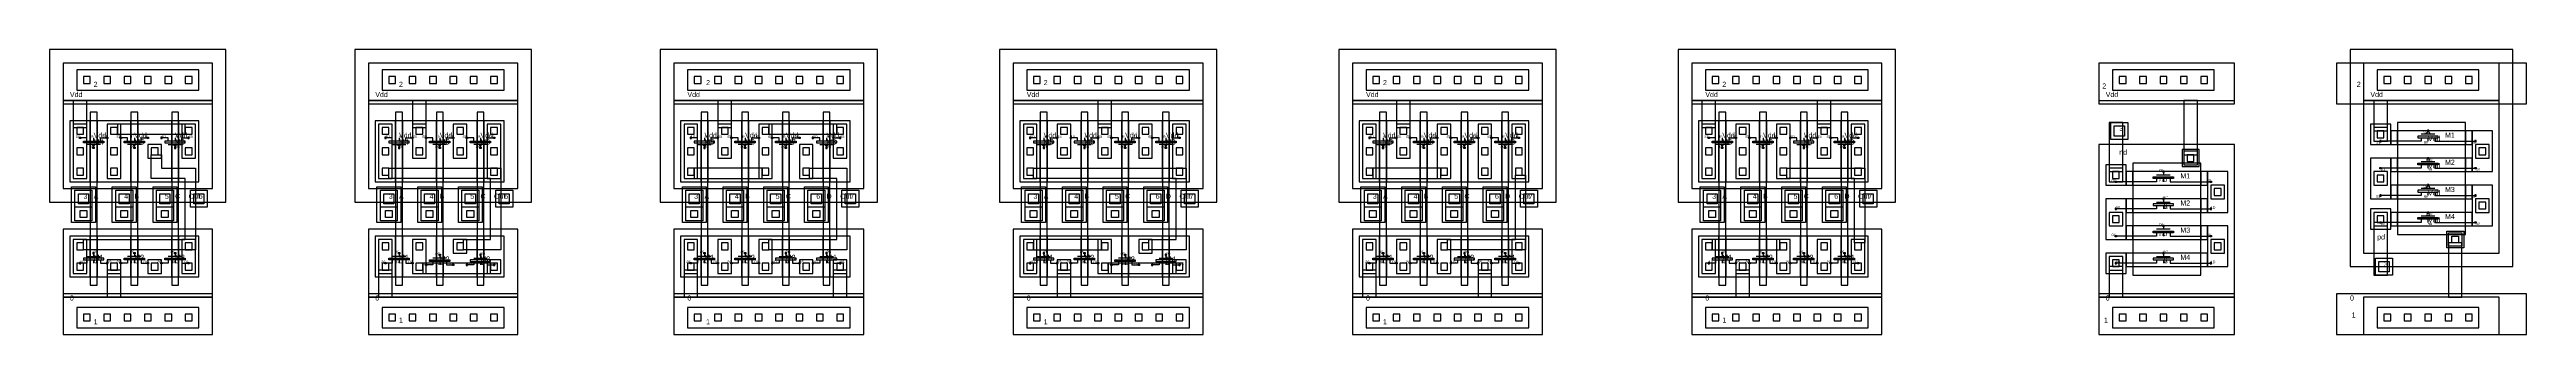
# Model space of a CAD drawing. Extents: x -4 to 794, y 0 to 644.
# Drawn here: x 6 to 736, y 340 to 424 of the extents above; entities that cross this region are included whole.
import ezdxf

# ---------------------------------------------------------------- set-up
doc = ezdxf.new("R2010")
doc.units = 0
for name, color, linetype in [('LAYER1', 7, 'CONTINUOUS'), ('LAYER10', 7, 'CONTINUOUS'), ('LAYER25', 7, 'CONTINUOUS'), ('LAYER4', 7, 'CONTINUOUS'), ('LAYER42', 7, 'CONTINUOUS'), ('LAYER43', 7, 'CONTINUOUS'), ('LAYER44', 7, 'CONTINUOUS'), ('LAYER45', 7, 'CONTINUOUS'), ('LAYER46', 7, 'CONTINUOUS'), ('LAYER49', 7, 'CONTINUOUS'), ('LAYER5', 7, 'CONTINUOUS'), ('LAYER50', 7, 'CONTINUOUS'), ('LAYER51', 7, 'CONTINUOUS'), ('LAYER6', 7, 'CONTINUOUS'), ('LAYER8', 7, 'CONTINUOUS'), ('LAYER9', 7, 'CONTINUOUS')]:
    doc.layers.add(name, color=color, linetype=linetype)

# ---------------------------------------------------------------- blocks, each defined once
blk = doc.blocks.new('CCM1_1')
at = {"layer": 'LAYER25'}
blk.add_lwpolyline([(-1, -1), (1, -1), (1, 1), (-1, 1), (-1, -1)], dxfattribs=at)
at = {"layer": 'LAYER49'}
blk.add_lwpolyline([(-2, -2), (2, -2), (2, 2), (-2, 2), (-2, -2)], dxfattribs=at)
blk = doc.blocks.new('CCM1_2')
at = {"layer": 'LAYER25'}
for points in [[(-1, 5), (1, 5), (1, 7), (-1, 7), (-1, 5)], [(-1, -1), (1, -1), (1, 1), (-1, 1), (-1, -1)]]:
    blk.add_lwpolyline(points, dxfattribs=at)
at = {"layer": 'LAYER49'}
blk.add_lwpolyline([(-2, -2), (2, -2), (2, 8), (-2, 8), (-2, -2)], dxfattribs=at)
blk = doc.blocks.new('CCM1_3')
at = {"layer": 'LAYER25'}
for points in [[(-1, 11), (1, 11), (1, 13), (-1, 13), (-1, 11)], [(-1, 5), (1, 5), (1, 7), (-1, 7), (-1, 5)], [(-1, -1), (1, -1), (1, 1), (-1, 1), (-1, -1)]]:
    blk.add_lwpolyline(points, dxfattribs=at)
at = {"layer": 'LAYER49'}
blk.add_lwpolyline([(-2, -2), (2, -2), (2, 14), (-2, 14), (-2, -2)], dxfattribs=at)
blk = doc.blocks.new('CCONT')
at = {"layer": 'LAYER25'}
blk.add_lwpolyline([(-1, -1), (1, -1), (1, 1), (-1, 1), (-1, -1)], dxfattribs=at)
blk = doc.blocks.new('CONT')
at = {"layer": 'LAYER25'}
blk.add_lwpolyline([(-1, -1), (1, -1), (1, 1), (-1, 1), (-1, -1)], dxfattribs=at)
blk = doc.blocks.new('M1V1M2')
at = {"layer": 'LAYER49'}
blk.add_lwpolyline([(-2.5, -2.5), (2.5, -2.5), (2.5, 2.5), (-2.5, 2.5), (-2.5, -2.5)], dxfattribs=at)
at = {"layer": 'LAYER50'}
blk.add_lwpolyline([(-1.5, -1.5), (1.5, -1.5), (1.5, 1.5), (-1.5, 1.5), (-1.5, -1.5)], dxfattribs=at)
at = {"layer": 'LAYER51'}
blk.add_lwpolyline([(-2.5, -2.5), (2.5, -2.5), (2.5, 2.5), (-2.5, 2.5), (-2.5, -2.5)], dxfattribs=at)
blk = doc.blocks.new('NMOS2X12_TOK')
at = {"layer": 'LAYER1'}
for points in [[(-2, 0), (-2, -1), (-4, -1)], [(-3, 0), (3, 0), (3, 0.5), (-3, 0.5), (-3, 0)], [(-2, 1), (2, 1)], [(0, 2), (0, 1)], [(0, 0), (0, -1)], [(2, 0), (2, -1), (4, -1)]]:
    blk.add_lwpolyline(points, dxfattribs=at)
at = {"layer": 'LAYER8'}
blk.add_lwpolyline([(-0.2, 1.8), (0.2, 1.8), (0.2, 2.2), (-0.2, 2.2), (-0.2, 1.8)], dxfattribs=at)
at = {"layer": 'LAYER9'}
for points in [[(-4.2, -1.2), (-3.8, -1.2), (-3.8, -0.8), (-4.2, -0.8), (-4.2, -1.2)], [(3.8, -1.2), (4.2, -1.2), (4.2, -0.8), (3.8, -0.8), (3.8, -1.2)]]:
    blk.add_lwpolyline(points, dxfattribs=at)
at = {"layer": 'LAYER5'}
for s, p in [('2G', (0, 2)), ('1D', (-4, -1)), ('4B', (0, -1)), ('3S', (4, -1))]:
    blk.add_text(s, height=0.75, dxfattribs=at).set_placement(p)
blk = doc.blocks.new('P1CCM1V1M2')
at = {"layer": 'LAYER25'}
blk.add_lwpolyline([(-1, -5.5), (1, -5.5), (1, -3.5), (-1, -3.5), (-1, -5.5)], dxfattribs=at)
at = {"layer": 'LAYER46'}
blk.add_lwpolyline([(-3.5, -7), (3.5, -7), (3.5, 3.5), (-3.5, 3.5), (-3.5, -7)], dxfattribs=at)
at = {"layer": 'LAYER49'}
blk.add_lwpolyline([(-2.5, -6.5), (2.5, -6.5), (2.5, 2.5), (-2.5, 2.5), (-2.5, -6.5)], dxfattribs=at)
at = {"layer": 'LAYER50'}
blk.add_lwpolyline([(-1.5, -1.5), (1.5, -1.5), (1.5, 1.5), (-1.5, 1.5), (-1.5, -1.5)], dxfattribs=at)
at = {"layer": 'LAYER51'}
blk.add_lwpolyline([(-2.5, -2.5), (2.5, -2.5), (2.5, 2.5), (-2.5, 2.5), (-2.5, -2.5)], dxfattribs=at)
blk = doc.blocks.new('PMOS2X18_TOK')
at = {"layer": 'LAYER1'}
for points in [[(-2, 0), (-2, 1), (-4, 1)], [(-3, -0.5), (3, -0.5), (3, 0), (-3, 0), (-3, -0.5)], [(0, 1), (0, 0)], [(2, 0), (2, 1), (4, 1)], [(-2, -1), (2, -1)], [(0, -1.5), (-0.18, -1.43), (-0.25, -1.25), (-0.18, -1.07), (0, -1), (0.18, -1.07), (0.25, -1.25), (0.18, -1.43), (0, -1.5)], [(0, -2), (0, -1.5)]]:
    blk.add_lwpolyline(points, dxfattribs=at)
at = {"layer": 'LAYER10'}
for points in [[(-4.2, 0.8), (-3.8, 0.8), (-3.8, 1.2), (-4.2, 1.2), (-4.2, 0.8)], [(3.8, 0.8), (4.2, 0.8), (4.2, 1.2), (3.8, 1.2), (3.8, 0.8)]]:
    blk.add_lwpolyline(points, dxfattribs=at)
at = {"layer": 'LAYER8'}
blk.add_lwpolyline([(-0.2, -2.2), (0.2, -2.2), (0.2, -1.8), (-0.2, -1.8), (-0.2, -2.2)], dxfattribs=at)
at = {"layer": 'LAYER5'}
for s, p in [('1D', (-4, 1)), ('4B', (0, 1)), ('3S', (4, 1)), ('2G', (0, -2))]:
    blk.add_text(s, height=0.75, dxfattribs=at).set_placement(p)
blk = doc.blocks.new('1A2ON1')
at = {"layer": 'LAYER10'}
for points in [[(2, 45), (8, 45), (8, 63), (2, 63), (2, 45)], [(10, 45), (20, 45), (20, 63), (10, 63), (10, 45)], [(22, 45), (32, 45), (32, 63), (22, 63), (22, 45)], [(34, 45), (40, 45), (40, 63), (34, 63), (34, 45)]]:
    blk.add_lwpolyline(points, dxfattribs=at)
at = {"layer": 'LAYER42'}
blk.add_lwpolyline([(-4, 39), (48, 39), (48, 84), (-4, 84), (-4, 39)], dxfattribs=at)
at = {"layer": 'LAYER43'}
for points in [[(4, 72), (40, 72), (40, 78), (4, 78), (4, 72)], [(2, 63), (2, 45), (40, 45), (40, 51), (40, 63), (2, 63)], [(2, 17), (40, 17), (40, 29), (2, 29), (2, 17)], [(4, 2), (40, 2), (40, 8), (4, 8), (4, 2)]]:
    blk.add_lwpolyline(points, dxfattribs=at)
at = {"layer": 'LAYER44'}
for points in [[(0, 43), (44, 43), (44, 69), (0, 69), (0, 43)], [(0, 0), (44, 0), (44, 11), (0, 11), (0, 0)]]:
    blk.add_lwpolyline(points, dxfattribs=at)
at = {"layer": 'LAYER45'}
for points in [[(0, 69), (44, 69), (44, 80), (0, 80), (0, 69)], [(0, 11), (44, 11), (44, 31), (0, 31), (0, 11)]]:
    blk.add_lwpolyline(points, dxfattribs=at)
at = {"layer": 'LAYER46'}
for points in [[(8, 65.5), (8, 14.5), (10, 14.5), (10, 65.5), (8, 65.5)], [(22, 65.5), (20, 65.5), (20, 14.5), (22, 14.5), (22, 65.5)], [(34, 65.5), (32, 65.5), (32, 14.5), (34, 14.5), (34, 65.5)]]:
    blk.add_lwpolyline(points, dxfattribs=at)
at = {"layer": 'LAYER49'}
for points in [[(0, 68), (44, 68), (44, 80), (0, 80), (0, 68)], [(13, 61), (17, 61), (17, 69), (13, 69), (13, 61)], [(6, 49), (39, 49), (39, 25), (28, 25), (28, 28), (36, 28), (36, 46), (6, 46), (6, 49)], [(3, 11), (7, 11), (7, 19), (3, 19), (3, 11)], [(16, 18), (36, 18), (36, 21), (16, 21), (16, 18)], [(0, 0), (44, 0), (44, 12), (0, 12), (0, 0)]]:
    blk.add_lwpolyline(points, dxfattribs=at)
at = {"layer": 'LAYER9'}
for points in [[(2, 17), (8, 17), (8, 29), (2, 29), (2, 17)], [(10, 17), (20, 17), (20, 29), (10, 29), (10, 17)], [(22, 17), (32, 17), (32, 29), (22, 29), (22, 17)], [(34, 17), (40, 17), (40, 29), (34, 29), (34, 17)]]:
    blk.add_lwpolyline(points, dxfattribs=at)
for name, p in [('CCONT', (7, 75)), ('CONT', (13, 75)), ('CONT', (19, 75)), ('CONT', (25, 75)), ('CONT', (31, 75)), ('CONT', (37, 75)), ('CCM1_3', (5, 48)), ('PMOS2X18_TOK', (9, 57)), ('CCM1_2', (15, 54)), ('CCM1_2', (27, 54)), ('CCM1_3', (37, 48)), ('CCM1_2', (5, 20)), ('CCM1_2', (15, 20)), ('CCM1_1', (27, 26)), ('NMOS2X12_TOK', (33, 21.5)), ('CCM1_1', (37, 20)), ('CCONT', (7, 5)), ('CONT', (13, 5)), ('CONT', (19, 5)), ('CONT', (25, 5)), ('CONT', (31, 5)), ('CONT', (37, 5))]:
    blk.add_blockref(name, p)
at = {"xscale": -1}
for name, p in [('PMOS2X18_TOK', (21, 57)), ('PMOS2X18_TOK', (33, 57)), ('P1CCM1V1M2', (6, 40)), ('P1CCM1V1M2', (18, 40)), ('P1CCM1V1M2', (30, 40)), ('M1V1M2', (40, 40)), ('NMOS2X12_TOK', (9, 22)), ('NMOS2X12_TOK', (21, 21.5))]:
    blk.add_blockref(name, p, dxfattribs=at)
at = {"layer": 'LAYER4'}
for s, p in [('Vdd', (2, 70)), ('Vdd', (9, 58)), ('Vdd', (21, 58)), ('Vdd', (33, 58)), ('A', (9, 40)), ('B', (21, 40)), ('C', (33, 40)), ('Out', (37, 40)), ('0', (9, 21)), ('0', (21, 20.5)), ('0', (33, 20.5)), ('0', (2, 10))]:
    blk.add_text(s, height=1.5, dxfattribs=at).set_placement(p)
at = {"layer": 'LAYER5'}
for s, p in [('2', (9, 73)), ('3', (6, 40)), ('4', (18, 40)), ('5', (30, 40)), ('6', (40, 40)), ('1', (9, 3.5))]:
    blk.add_text(s, height=1.5, dxfattribs=at).set_placement(p)
at = {"layer": 'LAYER6'}
for s, p in [('M4', (9, 56)), ('M5', (21, 56)), ('M6', (33, 56)), ('M1', (9, 22)), ('M2', (21, 21.5)), ('M3', (33, 21.5))]:
    blk.add_text(s, height=1.5, dxfattribs=at).set_placement(p)
blk = doc.blocks.new('1O2AN1')
at = {"layer": 'LAYER10'}
for points in [[(2, 45), (8, 45), (8, 63), (2, 63), (2, 45)], [(10, 45), (20, 45), (20, 63), (10, 63), (10, 45)], [(22, 45), (32, 45), (32, 63), (22, 63), (22, 45)], [(34, 45), (40, 45), (40, 63), (34, 63), (34, 45)]]:
    blk.add_lwpolyline(points, dxfattribs=at)
at = {"layer": 'LAYER42'}
blk.add_lwpolyline([(-4, 39), (48, 39), (48, 84), (-4, 84), (-4, 39)], dxfattribs=at)
at = {"layer": 'LAYER43'}
for points in [[(4, 72), (40, 72), (40, 78), (4, 78), (4, 72)], [(2, 45), (40, 45), (40, 63), (2, 63), (2, 45)], [(2, 17), (40, 17), (40, 29), (2, 29), (2, 17)], [(4, 2), (40, 2), (40, 8), (4, 8), (4, 2)]]:
    blk.add_lwpolyline(points, dxfattribs=at)
at = {"layer": 'LAYER44'}
for points in [[(0, 43), (44, 43), (44, 69), (0, 69), (0, 43)], [(0, 0), (44, 0), (44, 11), (0, 11), (0, 0)]]:
    blk.add_lwpolyline(points, dxfattribs=at)
at = {"layer": 'LAYER45'}
for points in [[(0, 69), (44, 69), (44, 80), (0, 80), (0, 69)], [(0, 11), (44, 11), (44, 31), (0, 31), (0, 11)]]:
    blk.add_lwpolyline(points, dxfattribs=at)
at = {"layer": 'LAYER46'}
for points in [[(8, 65.5), (8, 14.5), (10, 14.5), (10, 65.5), (8, 65.5)], [(22, 65.5), (20, 65.5), (20, 14.5), (22, 14.5), (22, 65.5)], [(34, 65.5), (32, 65.5), (32, 14.5), (34, 14.5), (34, 65.5)]]:
    blk.add_lwpolyline(points, dxfattribs=at)
at = {"layer": 'LAYER49'}
for points in [[(0, 68), (44, 68), (44, 80), (0, 80), (0, 68)], [(3, 61), (7, 61), (7, 69), (3, 69), (3, 61)], [(16, 59), (36, 59), (36, 62), (16, 62), (16, 59)], [(26, 53), (29, 53), (29, 49), (39, 49), (39, 25), (6, 25), (6, 28), (36, 28), (36, 46), (26, 46), (26, 53)], [(13, 11), (17, 11), (17, 19), (13, 19), (13, 11)], [(0, 0), (44, 0), (44, 12), (0, 12), (0, 0)]]:
    blk.add_lwpolyline(points, dxfattribs=at)
at = {"layer": 'LAYER9'}
for points in [[(2, 17), (8, 17), (8, 29), (2, 29), (2, 17)], [(10, 17), (20, 17), (20, 29), (10, 29), (10, 17)], [(22, 17), (32, 17), (32, 29), (22, 29), (22, 17)], [(34, 17), (40, 17), (40, 29), (34, 29), (34, 17)]]:
    blk.add_lwpolyline(points, dxfattribs=at)
for name, p in [('CCONT', (7, 75)), ('CONT', (13, 75)), ('CONT', (19, 75)), ('CONT', (25, 75)), ('CONT', (31, 75)), ('CONT', (37, 75)), ('CCM1_3', (5, 48)), ('CCM1_3', (15, 48)), ('PMOS2X18_TOK', (33, 57)), ('CCM1_2', (37, 54)), ('CCM1_1', (27, 54)), ('CCM1_2', (5, 20)), ('NMOS2X12_TOK', (9, 22)), ('CCM1_1', (15, 20)), ('CCM1_1', (27, 20)), ('CCM1_2', (37, 20)), ('CCONT', (7, 5)), ('CONT', (13, 5)), ('CONT', (19, 5)), ('CONT', (25, 5)), ('CONT', (31, 5)), ('CONT', (37, 5))]:
    blk.add_blockref(name, p)
at = {"xscale": -1}
for name, p in [('PMOS2X18_TOK', (9, 57)), ('PMOS2X18_TOK', (21, 57)), ('P1CCM1V1M2', (6, 40)), ('P1CCM1V1M2', (18, 40)), ('P1CCM1V1M2', (30, 40)), ('M1V1M2', (40, 40)), ('NMOS2X12_TOK', (21, 22)), ('NMOS2X12_TOK', (33, 22))]:
    blk.add_blockref(name, p, dxfattribs=at)
at = {"layer": 'LAYER4'}
for s, p in [('Vdd', (2, 70)), ('Vdd', (9, 58)), ('Vdd', (21, 58)), ('Vdd', (33, 58)), ('A', (9, 40)), ('B', (21, 40)), ('C', (33, 40)), ('Out', (37, 40)), ('0', (9, 21)), ('0', (21, 21)), ('0', (33, 21)), ('0', (2, 10))]:
    blk.add_text(s, height=1.5, dxfattribs=at).set_placement(p)
at = {"layer": 'LAYER5'}
for s, p in [('2', (9, 73)), ('3', (6, 40)), ('4', (18, 40)), ('5', (30, 40)), ('6', (40, 40)), ('1', (9, 3))]:
    blk.add_text(s, height=1.5, dxfattribs=at).set_placement(p)
at = {"layer": 'LAYER6'}
for s, p in [('M4', (9, 56)), ('M5', (21, 56)), ('M6', (33, 56)), ('M1', (9, 22)), ('M2', (21, 22)), ('M3', (33, 22))]:
    blk.add_text(s, height=1.5, dxfattribs=at).set_placement(p)
blk = doc.blocks.new('2AO2AN1')
at = {"layer": 'LAYER10'}
for points in [[(2, 45), (8, 45), (8, 63), (2, 63), (2, 45)], [(10, 45), (20, 45), (20, 63), (10, 63), (10, 45)], [(22, 45), (32, 45), (32, 63), (22, 63), (22, 45)], [(34, 45), (44, 45), (44, 63), (34, 63), (34, 45)], [(46, 45), (52, 45), (52, 63), (46, 63), (46, 45)]]:
    blk.add_lwpolyline(points, dxfattribs=at)
at = {"layer": 'LAYER42'}
blk.add_lwpolyline([(-4, 39), (60, 39), (60, 84), (-4, 84), (-4, 39)], dxfattribs=at)
at = {"layer": 'LAYER43'}
for points in [[(4, 72), (52, 72), (52, 78), (4, 78), (4, 72)], [(2, 63), (2, 45), (52, 45), (52, 51), (52, 63), (2, 63)], [(2, 17), (52, 17), (52, 29), (2, 29), (2, 17)], [(4, 2), (52, 2), (52, 8), (4, 8), (4, 2)]]:
    blk.add_lwpolyline(points, dxfattribs=at)
at = {"layer": 'LAYER44'}
for points in [[(0, 43), (56, 43), (56, 69), (0, 69), (0, 43)], [(0, 0), (56, 0), (56, 11), (0, 11), (0, 0)]]:
    blk.add_lwpolyline(points, dxfattribs=at)
at = {"layer": 'LAYER45'}
for points in [[(0, 69), (56, 69), (56, 80), (0, 80), (0, 69)], [(0, 11), (56, 11), (56, 31), (0, 31), (0, 11)]]:
    blk.add_lwpolyline(points, dxfattribs=at)
at = {"layer": 'LAYER46'}
for points in [[(8, 65.5), (8, 14.5), (10, 14.5), (10, 65.5), (8, 65.5)], [(20, 65.5), (20, 14.5), (22, 14.5), (22, 65.5), (20, 65.5)], [(34, 65.5), (32, 65.5), (32, 14.5), (34, 14.5), (34, 65.5)], [(46, 65.5), (44, 65.5), (44, 14.5), (46, 14.5), (46, 65.5)]]:
    blk.add_lwpolyline(points, dxfattribs=at)
at = {"layer": 'LAYER49'}
for points in [[(0, 68), (56, 68), (56, 80), (0, 80), (0, 68)], [(13, 61), (17, 61), (17, 69), (13, 69), (13, 61)], [(28, 59), (48, 59), (48, 62), (28, 62), (28, 59)], [(6, 46), (26, 46), (26, 49), (6, 49), (6, 46)], [(40, 49), (51, 49), (51, 25), (28, 25), (28, 28), (48, 28), (48, 46), (40, 46), (40, 49)], [(3, 11), (7, 11), (7, 19), (3, 19), (3, 11)], [(47, 11), (51, 11), (51, 19), (47, 19), (47, 11)], [(0, 0), (56, 0), (56, 12), (0, 12), (0, 0)]]:
    blk.add_lwpolyline(points, dxfattribs=at)
at = {"layer": 'LAYER9'}
for points in [[(2, 17), (8, 17), (8, 29), (2, 29), (2, 17)], [(10, 17), (20, 17), (20, 29), (10, 29), (10, 17)], [(22, 17), (32, 17), (32, 29), (22, 29), (22, 17)], [(34, 17), (44, 17), (44, 29), (34, 29), (34, 17)], [(46, 17), (52, 17), (52, 29), (46, 29), (46, 17)]]:
    blk.add_lwpolyline(points, dxfattribs=at)
for name, p in [('CCONT', (7, 75)), ('CONT', (13, 75)), ('CONT', (19, 75)), ('CONT', (25, 75)), ('CONT', (31, 75)), ('CONT', (37, 75)), ('CONT', (43, 75)), ('CONT', (49, 75)), ('CCM1_3', (5, 48)), ('PMOS2X18_TOK', (9, 57)), ('CCM1_2', (15, 54)), ('CCM1_3', (27, 48)), ('PMOS2X18_TOK', (45, 57)), ('CCM1_2', (49, 54)), ('CCM1_2', (39, 48)), ('CCM1_2', (5, 20)), ('CCM1_2', (15, 20)), ('CCM1_2', (27, 20)), ('NMOS2X12_TOK', (33, 22)), ('CCM1_1', (39, 20)), ('NMOS2X12_TOK', (45, 22)), ('CCM1_1', (49, 20)), ('CCONT', (7, 5)), ('CONT', (13, 5)), ('CONT', (19, 5)), ('CONT', (25, 5)), ('CONT', (31, 5)), ('CONT', (37, 5)), ('CONT', (43, 5)), ('CONT', (49, 5))]:
    blk.add_blockref(name, p)
at = {"xscale": -1}
for name, p in [('PMOS2X18_TOK', (21, 57)), ('PMOS2X18_TOK', (33, 57)), ('P1CCM1V1M2', (6, 40)), ('P1CCM1V1M2', (18, 40)), ('P1CCM1V1M2', (30, 40)), ('P1CCM1V1M2', (42, 40)), ('M1V1M2', (52, 40)), ('NMOS2X12_TOK', (9, 22)), ('NMOS2X12_TOK', (21, 22))]:
    blk.add_blockref(name, p, dxfattribs=at)
at = {"layer": 'LAYER4'}
for s, p in [('Vdd', (4, 70)), ('Vdd', (9, 58)), ('Vdd', (21, 58)), ('Vdd', (33, 58)), ('Vdd', (45, 58)), ('A', (9, 40)), ('B', (21, 40)), ('C', (33, 40)), ('D', (45, 40)), ('Out', (49, 40)), ('0', (9, 21)), ('0', (21, 21)), ('0', (33, 21)), ('0', (45, 21)), ('0', (4, 10))]:
    blk.add_text(s, height=1.5, dxfattribs=at).set_placement(p)
at = {"layer": 'LAYER5'}
for s, p in [('2', (9.5, 73.5)), ('3', (6, 40)), ('4', (18, 40)), ('5', (30, 40)), ('6', (42, 40)), ('7', (52, 40)), ('1', (9.5, 3))]:
    blk.add_text(s, height=1.5, dxfattribs=at).set_placement(p)
at = {"layer": 'LAYER6'}
for s, p in [('M5', (9, 56)), ('M6', (21, 56)), ('M7', (33, 56)), ('M8', (45, 56)), ('M1', (9, 22)), ('M2', (21, 22)), ('M3', (33, 22)), ('M4', (45, 22))]:
    blk.add_text(s, height=1.5, dxfattribs=at).set_placement(p)
blk = doc.blocks.new('2AO2ON1')
at = {"layer": 'LAYER10'}
for points in [[(2, 45), (8, 45), (8, 63), (2, 63), (2, 45)], [(10, 45), (20, 45), (20, 63), (10, 63), (10, 45)], [(22, 45), (32, 45), (32, 63), (22, 63), (22, 45)], [(34, 45), (44, 45), (44, 63), (34, 63), (34, 45)], [(46, 45), (52, 45), (52, 63), (46, 63), (46, 45)]]:
    blk.add_lwpolyline(points, dxfattribs=at)
at = {"layer": 'LAYER42'}
blk.add_lwpolyline([(-4, 39), (60, 39), (60, 84), (-4, 84), (-4, 39)], dxfattribs=at)
at = {"layer": 'LAYER43'}
for points in [[(4, 72), (52, 72), (52, 78), (4, 78), (4, 72)], [(2, 63), (2, 45), (52, 45), (52, 51), (52, 63), (2, 63)], [(2, 17), (52, 17), (52, 29), (2, 29), (2, 17)], [(4, 2), (52, 2), (52, 8), (4, 8), (4, 2)]]:
    blk.add_lwpolyline(points, dxfattribs=at)
at = {"layer": 'LAYER44'}
for points in [[(0, 43), (56, 43), (56, 69), (0, 69), (0, 43)], [(0, 0), (56, 0), (56, 11), (0, 11), (0, 0)]]:
    blk.add_lwpolyline(points, dxfattribs=at)
at = {"layer": 'LAYER45'}
for points in [[(0, 69), (56, 69), (56, 80), (0, 80), (0, 69)], [(0, 11), (56, 11), (56, 31), (0, 31), (0, 11)]]:
    blk.add_lwpolyline(points, dxfattribs=at)
at = {"layer": 'LAYER46'}
for points in [[(8, 65.5), (8, 14.5), (10, 14.5), (10, 65.5), (8, 65.5)], [(20, 65.5), (20, 14.5), (22, 14.5), (22, 65.5), (20, 65.5)], [(34, 65.5), (32, 65.5), (32, 14.5), (34, 14.5), (34, 65.5)], [(46, 65.5), (44, 65.5), (44, 14.5), (46, 14.5), (46, 65.5)]]:
    blk.add_lwpolyline(points, dxfattribs=at)
at = {"layer": 'LAYER49'}
for points in [[(0, 68), (56, 68), (56, 80), (0, 80), (0, 68)], [(13, 61), (17, 61), (17, 69), (13, 69), (13, 61)], [(6, 46), (26, 46), (26, 49), (6, 49), (6, 46)], [(48, 47), (51, 47), (51, 25), (28, 25), (28, 28), (48, 28), (48, 47)], [(3, 11), (7, 11), (7, 19), (3, 19), (3, 11)], [(37, 11), (41, 11), (41, 19), (37, 19), (37, 11)], [(0, 0), (56, 0), (56, 12), (0, 12), (0, 0)]]:
    blk.add_lwpolyline(points, dxfattribs=at)
at = {"layer": 'LAYER9'}
for points in [[(2, 17), (8, 17), (8, 29), (2, 29), (2, 17)], [(10, 17), (20, 17), (20, 29), (10, 29), (10, 17)], [(22, 17), (32, 17), (32, 29), (22, 29), (22, 17)], [(34, 17), (44, 17), (44, 29), (34, 29), (34, 17)], [(46, 17), (52, 17), (52, 29), (46, 29), (46, 17)]]:
    blk.add_lwpolyline(points, dxfattribs=at)
for name, p in [('CCONT', (7, 75)), ('CONT', (13, 75)), ('CONT', (19, 75)), ('CONT', (25, 75)), ('CONT', (31, 75)), ('CONT', (37, 75)), ('CONT', (43, 75)), ('CONT', (49, 75)), ('CCM1_3', (5, 48)), ('PMOS2X18_TOK', (9, 57)), ('CCM1_2', (15, 54)), ('CCM1_3', (27, 48)), ('CCM1_3', (39, 48)), ('CCM1_3', (49, 48)), ('CCM1_2', (5, 20)), ('CCM1_2', (15, 20)), ('CCM1_2', (27, 20)), ('NMOS2X12_TOK', (33, 22)), ('CCM1_1', (39, 20)), ('CCM1_2', (49, 20)), ('CCONT', (7, 5)), ('CONT', (13, 5)), ('CONT', (19, 5)), ('CONT', (25, 5)), ('CONT', (31, 5)), ('CONT', (37, 5)), ('CONT', (43, 5)), ('CONT', (49, 5))]:
    blk.add_blockref(name, p)
at = {"xscale": -1}
for name, p in [('PMOS2X18_TOK', (21, 57)), ('PMOS2X18_TOK', (33, 57)), ('PMOS2X18_TOK', (45, 57)), ('P1CCM1V1M2', (6, 40)), ('P1CCM1V1M2', (18, 40)), ('P1CCM1V1M2', (30, 40)), ('P1CCM1V1M2', (42, 40)), ('M1V1M2', (52, 40)), ('NMOS2X12_TOK', (9, 22)), ('NMOS2X12_TOK', (21, 22)), ('NMOS2X12_TOK', (45, 22))]:
    blk.add_blockref(name, p, dxfattribs=at)
at = {"layer": 'LAYER4'}
for s, p in [('Vdd', (4, 70)), ('Vdd', (9, 58)), ('Vdd', (21, 58)), ('Vdd', (33, 58)), ('Vdd', (45, 58)), ('A', (9, 40)), ('B', (21, 40)), ('C', (33, 40)), ('D', (45, 40)), ('Out', (49, 40)), ('0', (9, 21)), ('0', (21, 21)), ('0', (33, 21)), ('0', (45, 21)), ('0', (4, 10))]:
    blk.add_text(s, height=1.5, dxfattribs=at).set_placement(p)
at = {"layer": 'LAYER5'}
for s, p in [('2', (9, 73.5)), ('3', (6, 40)), ('4', (18, 40)), ('5', (30, 40)), ('6', (42, 40)), ('7', (52, 40)), ('1', (9, 3))]:
    blk.add_text(s, height=1.5, dxfattribs=at).set_placement(p)
at = {"layer": 'LAYER6'}
for s, p in [('M5', (9, 56)), ('M6', (21, 56)), ('M7', (33, 56)), ('M8', (45, 56)), ('M1', (9, 22)), ('M2', (21, 22)), ('M3', (33, 22)), ('M4', (45, 22))]:
    blk.add_text(s, height=1.5, dxfattribs=at).set_placement(p)
blk = doc.blocks.new('2OA2AN1')
at = {"layer": 'LAYER10'}
for points in [[(2, 45), (8, 45), (8, 63), (2, 63), (2, 45)], [(10, 45), (20, 45), (20, 63), (10, 63), (10, 45)], [(22, 45), (32, 45), (32, 63), (22, 63), (22, 45)], [(34, 45), (44, 45), (44, 63), (34, 63), (34, 45)], [(46, 45), (52, 45), (52, 63), (46, 63), (46, 45)]]:
    blk.add_lwpolyline(points, dxfattribs=at)
at = {"layer": 'LAYER42'}
blk.add_lwpolyline([(-4, 39), (60, 39), (60, 84), (-4, 84), (-4, 39)], dxfattribs=at)
at = {"layer": 'LAYER43'}
for points in [[(4, 72), (52, 72), (52, 78), (4, 78), (4, 72)], [(2, 63), (2, 45), (52, 45), (52, 51), (52, 63), (2, 63)], [(2, 17), (52, 17), (52, 29), (2, 29), (2, 17)], [(4, 2), (52, 2), (52, 8), (4, 8), (4, 2)]]:
    blk.add_lwpolyline(points, dxfattribs=at)
at = {"layer": 'LAYER44'}
for points in [[(0, 43), (56, 43), (56, 69), (0, 69), (0, 43)], [(0, 0), (56, 0), (56, 11), (0, 11), (0, 0)]]:
    blk.add_lwpolyline(points, dxfattribs=at)
at = {"layer": 'LAYER45'}
for points in [[(0, 69), (56, 69), (56, 80), (0, 80), (0, 69)], [(0, 11), (56, 11), (56, 31), (0, 31), (0, 11)]]:
    blk.add_lwpolyline(points, dxfattribs=at)
at = {"layer": 'LAYER46'}
for points in [[(8, 65.5), (8, 14.5), (10, 14.5), (10, 65.5), (8, 65.5)], [(20, 65.5), (20, 14.5), (22, 14.5), (22, 65.5), (20, 65.5)], [(34, 65.5), (32, 65.5), (32, 14.5), (34, 14.5), (34, 65.5)], [(46, 65.5), (44, 65.5), (44, 14.5), (46, 14.5), (46, 65.5)]]:
    blk.add_lwpolyline(points, dxfattribs=at)
at = {"layer": 'LAYER49'}
for points in [[(0, 68), (56, 68), (56, 80), (0, 80), (0, 68)], [(3, 61), (7, 61), (7, 69), (3, 69), (3, 61)], [(37, 61), (41, 61), (41, 69), (37, 69), (37, 61)], [(28, 49), (51, 49), (51, 27), (48, 27), (48, 46), (28, 46), (28, 49)], [(6, 25), (26, 25), (26, 28), (6, 28), (6, 25)], [(13, 11), (17, 11), (17, 19), (13, 19), (13, 11)], [(0, 0), (56, 0), (56, 12), (0, 12), (0, 0)]]:
    blk.add_lwpolyline(points, dxfattribs=at)
at = {"layer": 'LAYER9'}
for points in [[(2, 17), (8, 17), (8, 29), (2, 29), (2, 17)], [(10, 17), (20, 17), (20, 29), (10, 29), (10, 17)], [(22, 17), (32, 17), (32, 29), (22, 29), (22, 17)], [(34, 17), (44, 17), (44, 29), (34, 29), (34, 17)], [(46, 17), (52, 17), (52, 29), (46, 29), (46, 17)]]:
    blk.add_lwpolyline(points, dxfattribs=at)
for name, p in [('CCONT', (7, 75)), ('CONT', (13, 75)), ('CONT', (19, 75)), ('CONT', (25, 75)), ('CONT', (31, 75)), ('CONT', (37, 75)), ('CONT', (43, 75)), ('CONT', (49, 75)), ('CCM1_3', (5, 48)), ('CCM1_3', (15, 48)), ('CCM1_3', (27, 48)), ('PMOS2X18_TOK', (33, 57)), ('CCM1_2', (39, 54)), ('CCM1_3', (49, 48)), ('CCM1_2', (5, 20)), ('NMOS2X12_TOK', (9, 22)), ('CCM1_1', (15, 20)), ('CCM1_2', (27, 20)), ('CCM1_2', (39, 20)), ('CCM1_2', (49, 20)), ('CCONT', (7, 5)), ('CONT', (13, 5)), ('CONT', (19, 5)), ('CONT', (25, 5)), ('CONT', (31, 5)), ('CONT', (37, 5)), ('CONT', (43, 5)), ('CONT', (49, 5))]:
    blk.add_blockref(name, p)
at = {"xscale": -1}
for name, p in [('PMOS2X18_TOK', (9, 57)), ('PMOS2X18_TOK', (21, 57)), ('PMOS2X18_TOK', (45, 57)), ('P1CCM1V1M2', (6, 40)), ('P1CCM1V1M2', (18, 40)), ('P1CCM1V1M2', (30, 40)), ('P1CCM1V1M2', (42, 40)), ('M1V1M2', (52, 40)), ('NMOS2X12_TOK', (21, 22)), ('NMOS2X12_TOK', (33, 22)), ('NMOS2X12_TOK', (45, 22))]:
    blk.add_blockref(name, p, dxfattribs=at)
at = {"layer": 'LAYER4'}
for s, p in [('Vdd', (4, 70)), ('Vdd', (9, 58)), ('Vdd', (21, 58)), ('Vdd', (33, 58)), ('Vdd', (45, 58)), ('A', (9, 40)), ('B', (21, 40)), ('C', (33, 40)), ('D', (45, 40)), ('Out', (49, 40)), ('0', (9, 21)), ('0', (21, 21)), ('0', (33, 21)), ('0', (45, 21)), ('0', (4, 10))]:
    blk.add_text(s, height=1.5, dxfattribs=at).set_placement(p)
at = {"layer": 'LAYER5'}
for s, p in [('2', (9, 73)), ('3', (6, 40)), ('4', (18, 40)), ('5', (30, 40)), ('6', (42, 40)), ('7', (52, 40)), ('1', (9, 3.5))]:
    blk.add_text(s, height=1.5, dxfattribs=at).set_placement(p)
at = {"layer": 'LAYER6'}
for s, p in [('M5', (9, 56)), ('M6', (21, 56)), ('M7', (33, 56)), ('M8', (45, 56)), ('M1', (9, 22)), ('M2', (21, 22)), ('M3', (33, 22)), ('M4', (45, 22))]:
    blk.add_text(s, height=1.5, dxfattribs=at).set_placement(p)
blk = doc.blocks.new('2OA2ON1')
at = {"layer": 'LAYER10'}
for points in [[(2, 45), (8, 45), (8, 63), (2, 63), (2, 45)], [(10, 45), (20, 45), (20, 63), (10, 63), (10, 45)], [(22, 45), (32, 45), (32, 63), (22, 63), (22, 45)], [(34, 45), (44, 45), (44, 63), (34, 63), (34, 45)], [(46, 45), (52, 45), (52, 63), (46, 63), (46, 45)]]:
    blk.add_lwpolyline(points, dxfattribs=at)
at = {"layer": 'LAYER42'}
blk.add_lwpolyline([(-4, 39), (60, 39), (60, 84), (-4, 84), (-4, 39)], dxfattribs=at)
at = {"layer": 'LAYER43'}
for points in [[(4, 72), (52, 72), (52, 78), (4, 78), (4, 72)], [(2, 63), (2, 45), (52, 45), (52, 51), (52, 63), (2, 63)], [(2, 17), (52, 17), (52, 29), (2, 29), (2, 17)], [(4, 2), (52, 2), (52, 8), (4, 8), (4, 2)]]:
    blk.add_lwpolyline(points, dxfattribs=at)
at = {"layer": 'LAYER44'}
for points in [[(0, 43), (56, 43), (56, 69), (0, 69), (0, 43)], [(0, 0), (56, 0), (56, 11), (0, 11), (0, 0)]]:
    blk.add_lwpolyline(points, dxfattribs=at)
at = {"layer": 'LAYER45'}
for points in [[(0, 69), (56, 69), (56, 80), (0, 80), (0, 69)], [(0, 11), (56, 11), (56, 31), (0, 31), (0, 11)]]:
    blk.add_lwpolyline(points, dxfattribs=at)
at = {"layer": 'LAYER46'}
for points in [[(8, 65.5), (8, 14.5), (10, 14.5), (10, 65.5), (8, 65.5)], [(20, 65.5), (20, 14.5), (22, 14.5), (22, 65.5), (20, 65.5)], [(34, 65.5), (32, 65.5), (32, 14.5), (34, 14.5), (34, 65.5)], [(46, 65.5), (44, 65.5), (44, 14.5), (46, 14.5), (46, 65.5)]]:
    blk.add_lwpolyline(points, dxfattribs=at)
at = {"layer": 'LAYER49'}
for points in [[(0, 68), (56, 68), (56, 80), (0, 80), (0, 68)], [(25, 61), (29, 61), (29, 69), (25, 69), (25, 61)], [(6, 49), (51, 49), (51, 25), (40, 25), (40, 28), (48, 28), (48, 46), (6, 46), (6, 49)], [(6, 25), (26, 25), (26, 28), (6, 28), (6, 25)], [(13, 11), (17, 11), (17, 19), (13, 19), (13, 11)], [(28, 18), (48, 18), (48, 21), (28, 21), (28, 18)], [(0, 0), (56, 0), (56, 12), (0, 12), (0, 0)]]:
    blk.add_lwpolyline(points, dxfattribs=at)
at = {"layer": 'LAYER9'}
for points in [[(2, 17), (8, 17), (8, 29), (2, 29), (2, 17)], [(10, 17), (20, 17), (20, 29), (10, 29), (10, 17)], [(22, 17), (32, 17), (32, 29), (22, 29), (22, 17)], [(34, 17), (44, 17), (44, 29), (34, 29), (34, 17)], [(46, 17), (52, 17), (52, 29), (46, 29), (46, 17)]]:
    blk.add_lwpolyline(points, dxfattribs=at)
for name, p in [('CCONT', (7, 75)), ('CONT', (13, 75)), ('CONT', (19, 75)), ('CONT', (25, 75)), ('CONT', (31, 75)), ('CONT', (37, 75)), ('CONT', (43, 75)), ('CONT', (49, 75)), ('CCM1_3', (5, 48)), ('PMOS2X18_TOK', (9, 57)), ('CCM1_2', (15, 54)), ('PMOS2X18_TOK', (21, 57)), ('CCM1_2', (27, 54)), ('CCM1_2', (39, 54)), ('CCM1_3', (49, 48)), ('CCM1_2', (5, 20)), ('NMOS2X12_TOK', (9, 22)), ('CCM1_1', (15, 20)), ('CCM1_2', (27, 20)), ('CCM1_1', (39, 26)), ('NMOS2X12_TOK', (45, 21.5)), ('CCM1_1', (49, 20)), ('CCONT', (7, 5)), ('CONT', (13, 5)), ('CONT', (19, 5)), ('CONT', (25, 5)), ('CONT', (31, 5)), ('CONT', (37, 5)), ('CONT', (43, 5)), ('CONT', (49, 5))]:
    blk.add_blockref(name, p)
at = {"xscale": -1}
for name, p in [('PMOS2X18_TOK', (33, 57)), ('PMOS2X18_TOK', (45, 57)), ('P1CCM1V1M2', (6, 40)), ('P1CCM1V1M2', (18, 40)), ('P1CCM1V1M2', (30, 40)), ('P1CCM1V1M2', (42, 40)), ('M1V1M2', (52, 40)), ('NMOS2X12_TOK', (21, 22)), ('NMOS2X12_TOK', (33, 21.5))]:
    blk.add_blockref(name, p, dxfattribs=at)
at = {"layer": 'LAYER4'}
for s, p in [('Vdd', (4, 70)), ('Vdd', (9, 58)), ('Vdd', (21, 58)), ('Vdd', (33, 58)), ('Vdd', (45, 58)), ('A', (9, 40)), ('B', (21, 40)), ('C', (33, 40)), ('D', (45, 40)), ('Out', (49, 40)), ('0', (9, 21)), ('0', (21, 21)), ('0', (33, 20.5)), ('0', (45, 20.5)), ('0', (4, 10))]:
    blk.add_text(s, height=1.5, dxfattribs=at).set_placement(p)
at = {"layer": 'LAYER5'}
for s, p in [('2', (9, 73.5)), ('3', (6, 40)), ('4', (18, 40)), ('5', (30, 40)), ('6', (42, 40)), ('7', (52, 40)), ('1', (9, 3))]:
    blk.add_text(s, height=1.5, dxfattribs=at).set_placement(p)
at = {"layer": 'LAYER6'}
for s, p in [('M5', (9, 56)), ('M6', (21, 56)), ('M7', (33, 56)), ('M8', (45, 56)), ('M1', (9, 22)), ('M2', (21, 22)), ('M3', (33, 21.5)), ('M4', (45, 21.5))]:
    blk.add_text(s, height=1.5, dxfattribs=at).set_placement(p)
blk = doc.blocks.new('NMOS20X4_TOK')
at = {"layer": 'LAYER1'}
for points in [[(-2, 0), (-2, -1), (-14, -1)], [(-3, 0), (3, 0), (3, 0.5), (-3, 0.5), (-3, 0)], [(-2, 1), (2, 1)], [(0, 2), (0, 1)], [(0, 0), (0, -1)], [(2, 0), (2, -1), (14, -1)]]:
    blk.add_lwpolyline(points, dxfattribs=at)
at = {"layer": 'LAYER8'}
blk.add_lwpolyline([(-0.2, 1.8), (0.2, 1.8), (0.2, 2.2), (-0.2, 2.2), (-0.2, 1.8)], dxfattribs=at)
at = {"layer": 'LAYER9'}
for points in [[(-14.2, -1.2), (-13.8, -1.2), (-13.8, -0.8), (-14.2, -0.8), (-14.2, -1.2)], [(13.8, -1.2), (14.2, -1.2), (14.2, -0.8), (13.8, -0.8), (13.8, -1.2)]]:
    blk.add_lwpolyline(points, dxfattribs=at)
at = {"layer": 'LAYER5'}
for s, p in [('2G', (0, 2)), ('3S', (-14, -1)), ('4B', (0, -1)), ('1D', (14, -1))]:
    blk.add_text(s, height=0.75, dxfattribs=at).set_placement(p)
blk = doc.blocks.new('P1CCM1')
at = {"layer": 'LAYER25'}
blk.add_lwpolyline([(-1, -1), (1, -1), (1, 1), (-1, 1), (-1, -1)], dxfattribs=at)
at = {"layer": 'LAYER46'}
blk.add_lwpolyline([(-2.5, -2.5), (2.5, -2.5), (2.5, 2.5), (-2.5, 2.5), (-2.5, -2.5)], dxfattribs=at)
at = {"layer": 'LAYER49'}
blk.add_lwpolyline([(-2, -2), (2, -2), (2, 2), (-2, 2), (-2, -2)], dxfattribs=at)
blk = doc.blocks.new('SRCN1')
at = {"layer": 'LAYER43'}
for points in [[(4, 72), (34, 72), (34, 78), (4, 78), (4, 72)], [(2, 44), (8, 44), (8, 50), (2, 50), (2, 44)], [(8, 44), (32, 44), (32, 48), (8, 48), (8, 44)], [(32, 36), (38, 36), (38, 48), (32, 48), (32, 36)], [(2, 28), (8, 28), (8, 40), (2, 40), (2, 28)], [(8, 36), (32, 36), (32, 40), (8, 40), (8, 36)], [(8, 28), (32, 28), (32, 32), (8, 32), (8, 28)], [(32, 20), (38, 20), (38, 32), (32, 32), (32, 20)], [(2, 18), (8, 18), (8, 24), (2, 24), (2, 18)], [(8, 20), (32, 20), (32, 24), (8, 24), (8, 20)], [(4, 2), (34, 2), (34, 8), (4, 8), (4, 2)]]:
    blk.add_lwpolyline(points, dxfattribs=at)
at = {"layer": 'LAYER44'}
blk.add_lwpolyline([(0, 0), (40, 0), (40, 11), (0, 11), (0, 0)], dxfattribs=at)
at = {"layer": 'LAYER45'}
for points in [[(0, 69), (40, 69), (40, 80), (0, 80), (0, 69)], [(0, 11), (40, 11), (40, 56), (0, 56), (0, 11)]]:
    blk.add_lwpolyline(points, dxfattribs=at)
at = {"layer": 'LAYER46'}
blk.add_lwpolyline([(10, 17.5), (30, 17.5), (30, 50.5), (10, 50.5), (10, 17.5)], dxfattribs=at)
at = {"layer": 'LAYER49'}
for points in [[(0, 68), (40, 68), (40, 80), (0, 80), (0, 68)], [(25, 53), (29, 53), (29, 69), (25, 69), (25, 53)], [(3, 48), (7, 48), (7, 62.5), (3, 62.5), (3, 48)], [(3, 11), (7, 11), (7, 20), (3, 20), (3, 11)], [(0, 0), (40, 0), (40, 12), (0, 12), (0, 0)]]:
    blk.add_lwpolyline(points, dxfattribs=at)
at = {"layer": 'LAYER9'}
for points in [[(2, 44), (8, 44), (8, 50), (2, 50), (2, 44)], [(8, 44), (10, 44), (10, 48), (8, 48), (8, 44)], [(30, 44), (32, 44), (32, 48), (30, 48), (30, 44)], [(32, 36), (38, 36), (38, 48), (32, 48), (32, 36)], [(2, 28), (8, 28), (8, 40), (2, 40), (2, 28)], [(8, 36), (10, 36), (10, 40), (8, 40), (8, 36)], [(30, 36), (32, 36), (32, 40), (30, 40), (30, 36)], [(8, 28), (10, 28), (10, 32), (8, 32), (8, 28)], [(30, 28), (32, 28), (32, 32), (30, 32), (30, 28)], [(32, 20), (38, 20), (38, 32), (32, 32), (32, 20)], [(2, 18), (8, 18), (8, 24), (2, 24), (2, 18)]]:
    blk.add_lwpolyline(points, dxfattribs=at)
for name, p in [('CCONT', (7, 75)), ('CONT', (13, 75)), ('CONT', (19, 75)), ('CONT', (25, 75)), ('CONT', (31, 75)), ('P1CCM1', (27, 52)), ('NMOS20X4_TOK', (19, 38)), ('NMOS20X4_TOK', (19, 22)), ('CCONT', (7, 5)), ('CONT', (13, 5)), ('CONT', (19, 5)), ('CONT', (25, 5)), ('CONT', (31, 5))]:
    blk.add_blockref(name, p)
at = {"xscale": -1, "rotation": 90}
blk.add_blockref('M1V1M2', (6, 60), dxfattribs=at)
at = {"rotation": 90}
for p in [(5, 47), (35, 42), (5, 34), (5, 21), (35, 26)]:
    blk.add_blockref('CCM1_1', p, dxfattribs=at)
at = {"xscale": -1}
for p in [(19, 46), (19, 30)]:
    blk.add_blockref('NMOS20X4_TOK', p, dxfattribs=at)
at = {"layer": 'LAYER4'}
for s, p in [('Vdd', (2, 70)), ('nd', (6, 53)), ('0', (19, 45)), ('0', (19, 37)), ('0', (19, 29)), ('0', (19, 21)), ('0', (2, 10))]:
    blk.add_text(s, height=1.5, dxfattribs=at).set_placement(p)
at = {"layer": 'LAYER5'}
for s, p in [('2', (1, 72.5)), ('3', (6, 60)), ('1', (1.5, 3.5))]:
    blk.add_text(s, height=1.5, dxfattribs=at).set_placement(p)
at = {"layer": 'LAYER6'}
for s, p in [('M1', (24, 46)), ('M2', (24, 38)), ('M3', (24, 30)), ('M4', (24, 22))]:
    blk.add_text(s, height=1.5, dxfattribs=at).set_placement(p)
blk = doc.blocks.new('PMOS20X4_TOK')
at = {"layer": 'LAYER1'}
for points in [[(-2, 0), (-2, 1), (-14, 1)], [(-3, -0.5), (3, -0.5), (3, 0), (-3, 0), (-3, -0.5)], [(0, 1), (0, 0)], [(2, 0), (2, 1), (14, 1)], [(-2, -1), (2, -1)], [(0, -1), (0.28, -1.12), (0.4, -1.4), (0.28, -1.68), (0, -1.8), (-0.28, -1.68), (-0.4, -1.4), (-0.28, -1.12), (0, -1)], [(0, -2), (0, -1.8)]]:
    blk.add_lwpolyline(points, dxfattribs=at)
at = {"layer": 'LAYER10'}
for points in [[(-14.2, 0.8), (-13.8, 0.8), (-13.8, 1.2), (-14.2, 1.2), (-14.2, 0.8)], [(13.8, 0.8), (14.2, 0.8), (14.2, 1.2), (13.8, 1.2), (13.8, 0.8)]]:
    blk.add_lwpolyline(points, dxfattribs=at)
at = {"layer": 'LAYER8'}
blk.add_lwpolyline([(-0.2, -2.2), (0.2, -2.2), (0.2, -1.8), (-0.2, -1.8), (-0.2, -2.2)], dxfattribs=at)
at = {"layer": 'LAYER5'}
for s, p in [('1D', (-14, 1)), ('4B', (0, 1)), ('3S', (14, 1)), ('2G', (0, -2))]:
    blk.add_text(s, height=0.75, dxfattribs=at).set_placement(p)
blk = doc.blocks.new('SRCP1')
at = {"layer": 'LAYER10'}
for points in [[(10, 56), (16, 56), (16, 62), (10, 62), (10, 56)], [(16, 56), (18, 56), (18, 60), (16, 60), (16, 56)], [(38, 56), (40, 56), (40, 60), (38, 60), (38, 56)], [(40, 48), (46, 48), (46, 60), (40, 60), (40, 48)], [(10, 40), (16, 40), (16, 52), (10, 52), (10, 40)], [(16, 48), (18, 48), (18, 52), (16, 52), (16, 48)], [(38, 48), (40, 48), (40, 52), (38, 52), (38, 48)], [(16, 40), (18, 40), (18, 44), (16, 44), (16, 40)], [(38, 40), (40, 40), (40, 44), (38, 44), (38, 40)], [(40, 32), (46, 32), (46, 44), (40, 44), (40, 32)], [(10, 31), (16, 31), (16, 37), (10, 37), (10, 31)], [(16, 32), (18, 32), (18, 36), (16, 36), (16, 32)], [(37.9, 32), (40, 32), (40, 36), (37.9, 36), (37.9, 32)]]:
    blk.add_lwpolyline(points, dxfattribs=at)
at = {"layer": 'LAYER42'}
blk.add_lwpolyline([(4, 20), (52, 20), (52, 84), (4, 84), (4, 20)], dxfattribs=at)
at = {"layer": 'LAYER43'}
for points in [[(12, 72), (42, 72), (42, 78), (12, 78), (12, 72)], [(10, 56), (16, 56), (16, 62), (10, 62), (10, 56)], [(16, 56), (40, 56), (40, 60), (16, 60), (16, 56)], [(40, 48), (46, 48), (46, 60), (40, 60), (40, 48)], [(10, 40), (16, 40), (16, 52), (10, 52), (10, 40)], [(16, 48), (40, 48), (40, 52), (16, 52), (16, 48)], [(16, 40), (40, 40), (40, 44), (16, 44), (16, 40)], [(40, 32), (46, 32), (46, 44), (40, 44), (40, 32)], [(10, 31), (16, 31), (16, 37), (10, 37), (10, 31)], [(16, 32), (40, 32), (40, 36), (16, 36), (16, 32)], [(12, 2), (42, 2), (42, 8), (12, 8), (12, 2)]]:
    blk.add_lwpolyline(points, dxfattribs=at)
at = {"layer": 'LAYER44'}
for points in [[(8, 24), (48, 24), (48, 69), (8, 69), (8, 24)], [(8, 0), (48, 0), (48, 11), (8, 11), (8, 0)]]:
    blk.add_lwpolyline(points, dxfattribs=at)
at = {"layer": 'LAYER45'}
blk.add_lwpolyline([(8, 69), (48, 69), (48, 80), (8, 80), (8, 69)], dxfattribs=at)
at = {"layer": 'LAYER46'}
blk.add_lwpolyline([(18, 29.5), (38, 29.5), (38, 62.5), (18, 62.5), (18, 29.5)], dxfattribs=at)
at = {"layer": 'LAYER49'}
for points in [[(0, 68), (56, 68), (56, 80), (0, 80), (0, 68)], [(11, 60), (15, 60), (15, 69), (11, 69), (11, 60)], [(11, 17.5), (15, 17.5), (15, 33), (11, 33), (11, 17.5)], [(33, 11), (37, 11), (37, 27), (33, 27), (33, 11)], [(0, 0), (56, 0), (56, 12), (0, 12), (0, 0)]]:
    blk.add_lwpolyline(points, dxfattribs=at)
at = {"layer": 'LAYER9'}
for points in [[(10, 56), (16, 56), (16, 62), (10, 62), (10, 56)], [(10, 31), (16, 31), (16, 37), (10, 37), (10, 31)]]:
    blk.add_lwpolyline(points, dxfattribs=at)
for name, p in [('CCONT', (15, 75)), ('CONT', (21, 75)), ('CONT', (27, 75)), ('CONT', (33, 75)), ('CONT', (39, 75)), ('CCONT', (15, 5)), ('CONT', (21, 5)), ('CONT', (27, 5)), ('CONT', (33, 5)), ('CONT', (39, 5))]:
    blk.add_blockref(name, p)
for name, p, rotation in [('CCM1_1', (13, 59), 90), ('PMOS20X4_TOK', (27, 58), 180), ('CCM1_1', (43, 54), 90), ('CCM1_1', (13, 46), 90), ('PMOS20X4_TOK', (27, 42), 180), ('CCM1_1', (43, 38), 90), ('CCM1_1', (13, 34), 90)]:
    blk.add_blockref(name, p, dxfattribs=dict(rotation=rotation))
at = {"xscale": -1}
for name, p, rotation in [('PMOS20X4_TOK', (27, 50), 180), ('PMOS20X4_TOK', (27, 34), 180), ('P1CCM1', (35, 28), 180), ('M1V1M2', (14, 20), 90)]:
    blk.add_blockref(name, p, dxfattribs=dict(at, rotation=rotation))
at = {"layer": 'LAYER4'}
for s, p in [('Vdd', (10, 70)), ('Vdd', (27, 57)), ('Vdd', (27, 49)), ('Vdd', (27, 41)), ('pd', (12, 28)), ('Vdd', (27, 33)), ('0', (4, 10))]:
    blk.add_text(s, height=1.5, dxfattribs=at).set_placement(p)
at = {"layer": 'LAYER5'}
for s, p in [('2', (6, 73)), ('3', (14, 20)), ('1', (4.5, 5))]:
    blk.add_text(s, height=1.5, dxfattribs=at).set_placement(p)
at = {"layer": 'LAYER6'}
for s, p in [('M1', (32, 58)), ('M2', (32, 50)), ('M3', (32, 42)), ('M4', (32, 34))]:
    blk.add_text(s, height=1.5, dxfattribs=at).set_placement(p)

msp = doc.modelspace()

# ---------------------------------------------------------------- block references
for name, p in [('1O2AN1', (10, 340)), ('1A2ON1', (100, 340)), ('2AO2AN1', (190, 340)), ('2OA2ON1', (290, 340)), ('2AO2ON1', (390, 340)), ('2OA2AN1', (490, 340)), ('SRCP1', (680, 340)), ('SRCN1', (610, 340))]:
    msp.add_blockref(name, p)

doc.saveas('drawing.dxf')
